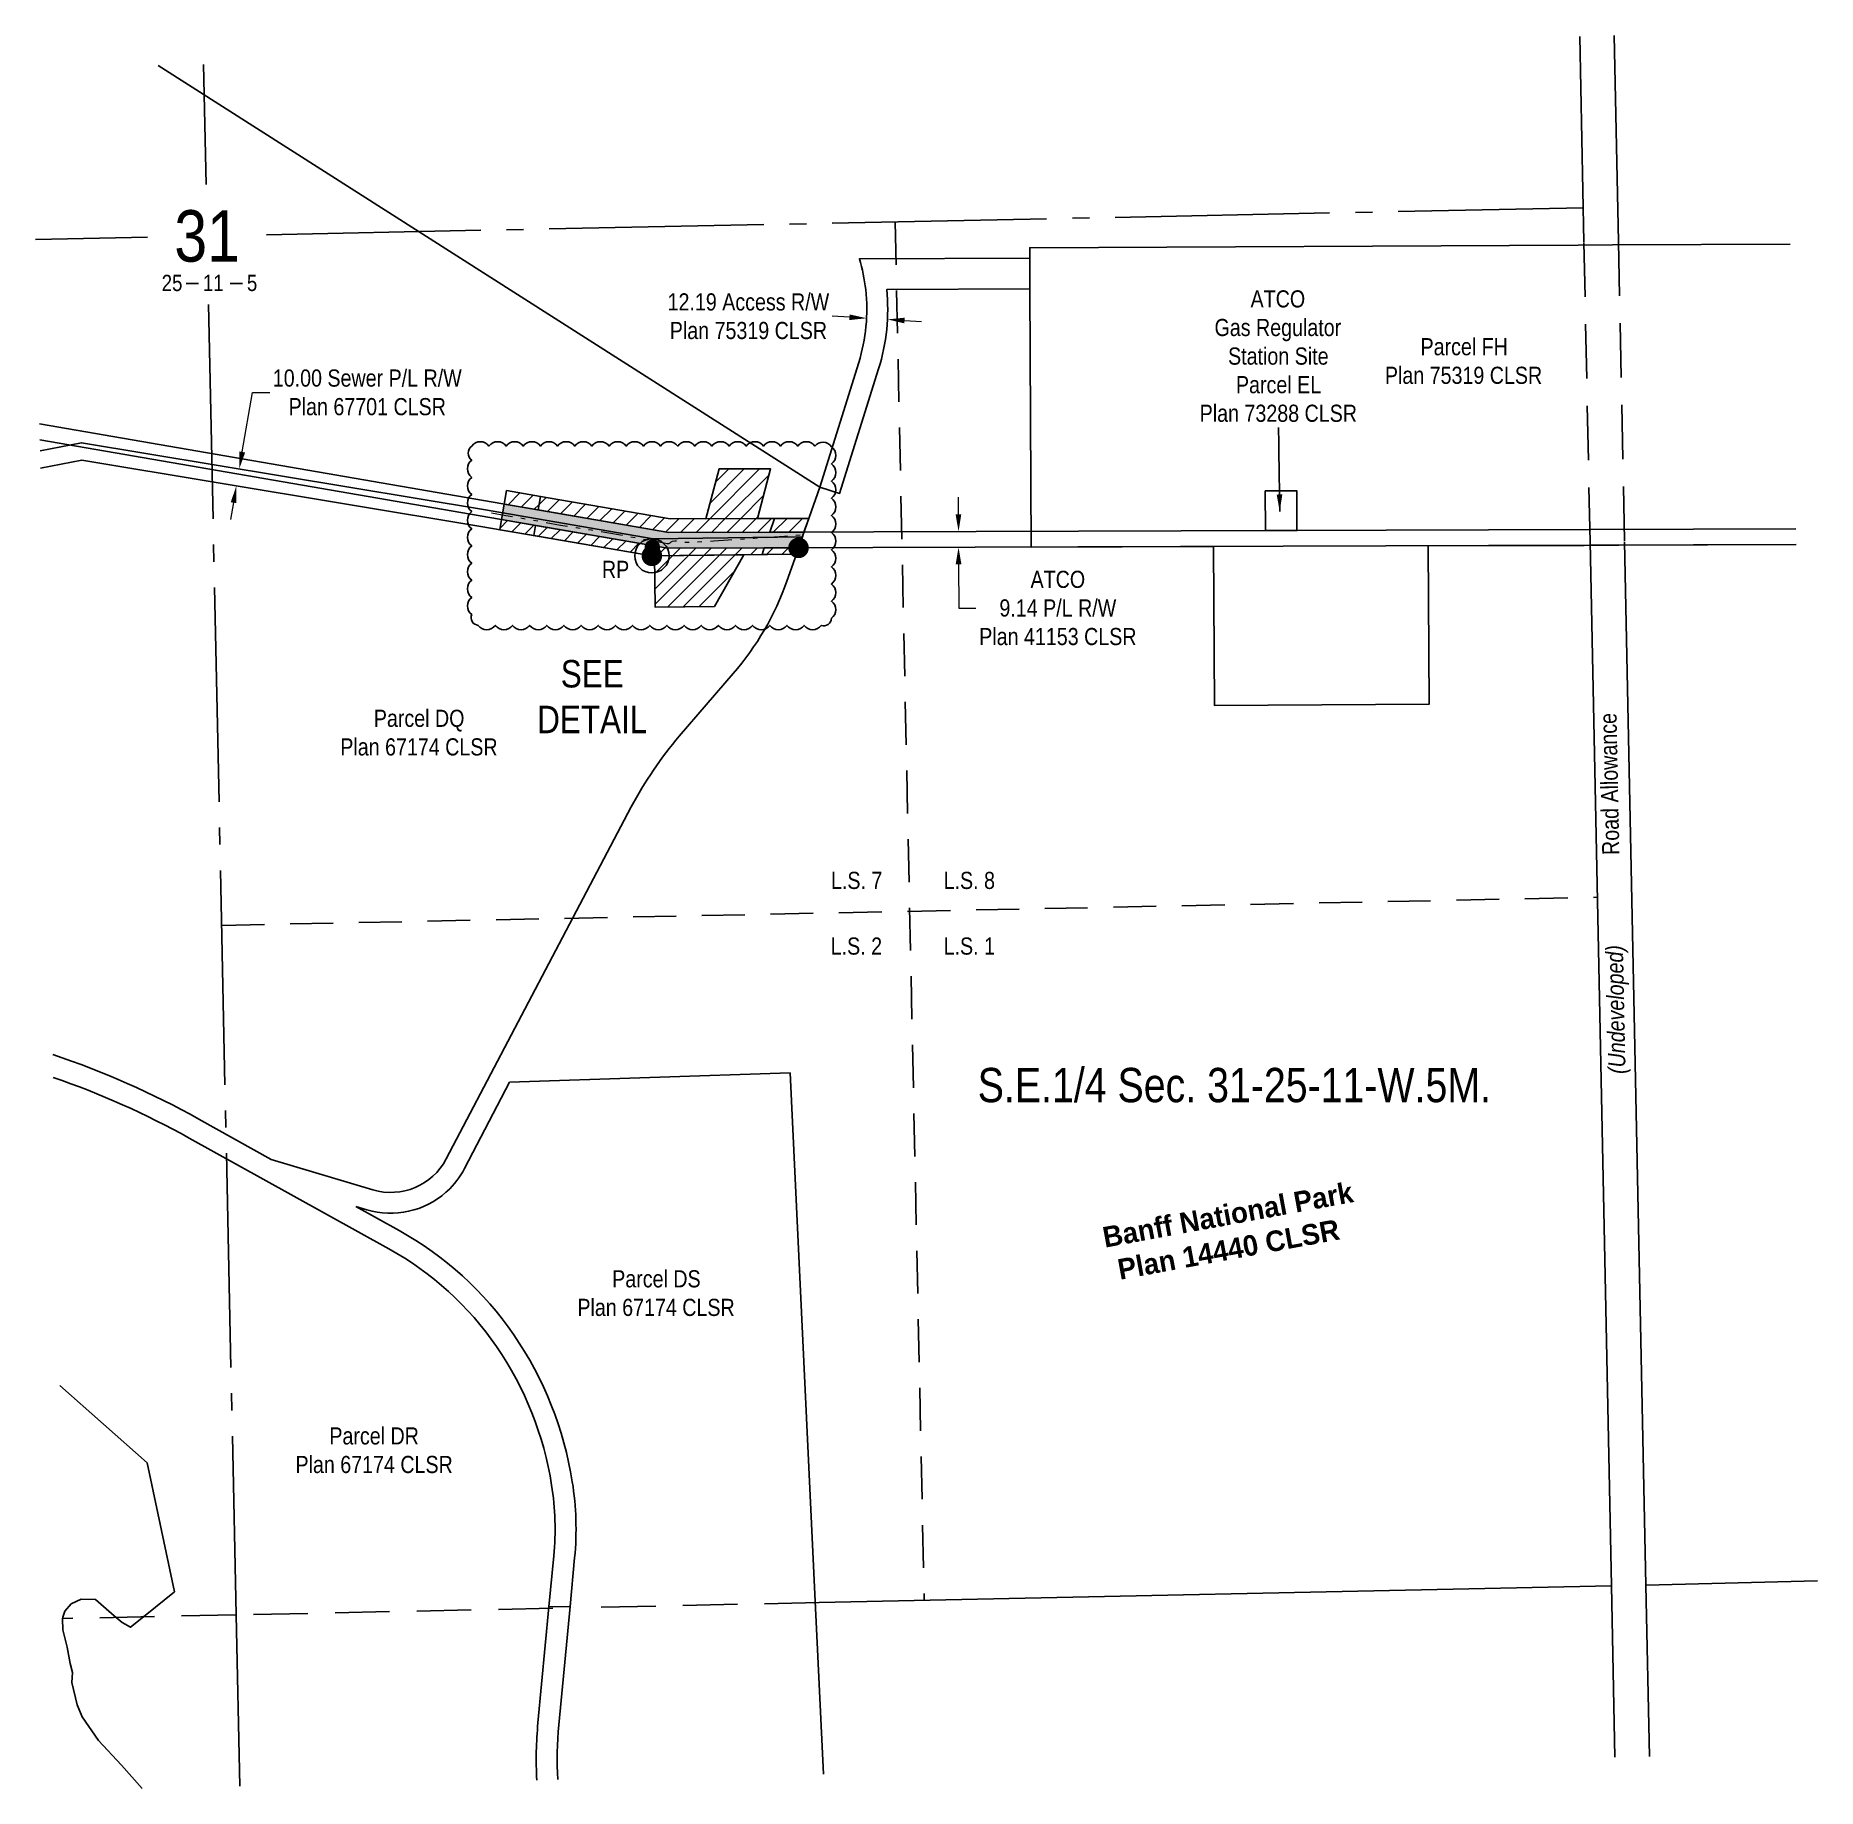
# Model space of a CAD drawing. Extents: x 602200 to 604568, y 5669458 to 5671879.
# Drawn here: x 602932 to 603971, y 5669730 to 5670752 of the extents above; entities that cross this region are included whole.
import ezdxf
from ezdxf.enums import TextEntityAlignment as Align

# ---------------------------------------------------------------- set-up
doc = ezdxf.new("R2010")
doc.units = 0
doc.header["$LTSCALE"] = 5
doc.header["$PDSIZE"] = 0.5
for name, pattern in [('CENTERLINEX33', [6.5, 2.5, -1, 0.5, -1, 0.5, -1]), ('foc-LSD', [8, 5, -3]), ('foc-QUARTERLINE', [33, 25, -3, 2, -3]), ('HIDDEN', [9.525, 6.35, -3.175])]:
    doc.linetypes.add(name, pattern=pattern)
doc.layers.get('Defpoints').update_dxf_attribs({"color": 9})
for name, color, linetype in [('10', 1, 'Continuous'), ('35', 37, 'Continuous'), ('9', 3, 'Continuous'), ('C-RW', 13, 'Continuous'), ('C-SYMBOL', 7, 'Continuous'), ('DETAIL-T', 7, 'Continuous'), ('F-RW', 190, 'Continuous'), ('L-MON', 1, 'Continuous'), ('L-QSEC', 8, 'foc-QUARTERLINE'), ('L-ROAD-T', 7, 'Continuous'), ('L-SECLBL', 7, 'Continuous'), ('L-SECTION-LSD', 7, 'foc-LSD'), ('L-TITLEDB', 4, 'Continuous'), ('L-TITLEDB-T', 4, 'Continuous'), ('P-TEMP WITHIN RW-H', 254, 'Continuous'), ('P-TEMP WITHIN-BLACK', 5, 'Continuous'), ('P-TEMP-ATCO PIPELINES', 104, 'Continuous'), ('P-TEMP-ATCO PIPELINES-H', 71, 'Continuous'), ('PROPOSED-SCOPE', 240, 'Continuous')]:
    doc.layers.add(name, color=color, linetype=linetype)
for name, color, linetype, lineweight in [('C-RW-T', 13, 'Continuous', 9), ('EXISTING PIPE (EXIST OR HP)', 240, 'CENTERLINEX33', 20), ('F-RW-T', 190, 'Continuous', 9), ('T-TEXT', 48, 'Continuous', 18)]:
    doc.layers.add(name, color=color, linetype=linetype, lineweight=lineweight)
doc.layers.add('C-TOPO-MAJR-TEXT', color=7, linetype='Continuous', true_color=0x644b1b)
doc.layers.add('DISCLAIMER', color=7, linetype='Continuous', plot=False)
doc.styles.add('100L', font='ARIALN.TTF', dxfattribs={"height": 11})
doc.styles.add('175L', font='ARIALN.TTF', dxfattribs={"height": 20})
doc.styles.add('80', font='ARIALN.TTF', dxfattribs={"height": 10})
doc.styles.add('80CG', font='ARIALN.TTF', dxfattribs={"height": 10})
doc.styles.add('80L', font='ARIALN.TTF', dxfattribs={"height": 10})
doc.styles.add('80LS', font='ARIALNI.TTF', dxfattribs={"height": 10})
doc.styles.add('SIMPLEX', font='ARIALN.TTF')
doc.dimstyles.new('Compass 5 000', dxfattribs={"dimscale": 5, "dimtxt": 9, "dimasz": 2, "dimexe": 0.2, "dimexo": 0.0625, "dimgap": 0.5, "dimtad": 0, "dimtih": 1, "dimtoh": 1, "dimzin": 0, "dimdsep": 46, "dimtxsty": '80CG', "dimcen": 0.1, "dimse1": 1, "dimse2": 1, "dimclrd": 256, "dimclrt": 256, "dimaunit": 1, "dimadec": 4, "dimazin": 0, "dimtfac": 0.06, "dimtofl": 0, "dimtmove": 0, "dimatfit": 1, "dimfxl": 0.2, "dimtolj": 1, "dimtzin": 0, "dimlwd": -1, "dimarcsym": 0})

msp = doc.modelspace()

# ---------------------------------------------------------------- texts
at = {"layer": 'C-RW-T', "insert": (603610.106, 5670603.56), "char_height": 10, "attachment_point": 1, "style": '80L'}
msp.add_mtext_dynamic_manual_height_columns('\\pi30.156;ATCO\\P\\pi9.1257;Gas Regulator\\P\\pi17.032;Station Site\\P\\pi21.643;Parcel EL\\P\\pi0.48997;Plan 73288 CLSR', width=91.64161, gutter_width=50, heights=[0], dxfattribs=at)
at = {"layer": 'C-SYMBOL', "color": 3, "style": '175L'}
msp.add_text('S.E.1/4 Sec. 31-25-11-W.5M.', height=20, dxfattribs=at).set_placement((603630.799, 5670124.171), align=Align.BOTTOM_CENTER)
at = {"layer": 'DETAIL-T', "color": 3, "insert": (603256.438, 5670366.662), "char_height": 15.9923, "width": 63.60567, "attachment_point": 5, "style": '80CG'}
msp.add_mtext('SEE\\PDETAIL', dxfattribs=at)
at = {"layer": 'L-ROAD-T', "style": '80L'}
msp.add_text('Road Allowance', height=10, rotation=91.170278, dxfattribs=at).set_placement((603849.432, 5670315.702), align=Align.MIDDLE_CENTER)
at = {"layer": 'L-TITLEDB-T', "char_height": 10, "attachment_point": 1, "style": '80L'}
for s, insert in [('\\pi21.278;Parcel FH\\P\\pi0.48997;Plan 75319 CLSR', (603718.067, 5670575.687)), ('\\pi20.04;Parcel DQ\\P\\pi0.48997;Plan 67174 CLSR', (603109.09, 5670359.017)), ('\\pi20.776;Parcel DS\\P\\pi0.48997;Plan 67174 CLSR', (603247.312, 5670032.209)), ('\\pi20.244;Parcel DR\\P\\pi0.48997;Plan 67174 CLSR', (603082.959, 5669940.617))]:
    msp.add_mtext_dynamic_manual_height_columns(s, width=91.64161, gutter_width=50, heights=[0], dxfattribs=dict(at, insert=insert))
at = {"layer": 'L-TITLEDB-T', "insert": (603461.613, 5670040.309), "char_height": 11.9942, "attachment_point": 1, "rotation": 10.407242, "style": '80L'}
msp.add_mtext_dynamic_manual_height_columns('\\pi93.088;{\\fCordia New|b1|i0|c0|p34;Banff National Park\\P\\pi98.307;Plan 14440 CLSR}', width=331.42291, gutter_width=45, heights=[0], dxfattribs=at)
at = {"layer": 'T-TEXT', "style": '80LS'}
msp.add_text('(Undeveloped)', height=10, rotation=91.170278, dxfattribs=at).set_placement((603853.114, 5670184.196), align=Align.MIDDLE_CENTER)

# ---------------------------------------------------------------- blocks, each defined once
blk = doc.blocks.new('*D28')
at = {"layer": 'Defpoints', "color": 0, "transparency": 16777216}
for p in [(603416.3, 5670586.3), (603416.4, 5670587.3), (603428.5, 5670585.5)]:
    blk.add_point(p, dxfattribs=at)
at = {"layer": 'F-RW-T', "transparency": 16777216}
for p, q in [((603406.4, 5670587.9), (603396.4, 5670588.4)), ((603438.5, 5670586), (603448.5, 5670585.4))]:
    blk.add_line(p, q, dxfattribs=at)
for points in [[(603406.5, 5670589.5), (603406.3, 5670586.2), (603416.4, 5670587.3)], [(603438.6, 5670587.6), (603438.4, 5670584.3), (603428.6, 5670586.6)]]:
    blk.add_solid(points, dxfattribs=at)
at = {"layer": 'F-RW-T', "transparency": 16777216, "insert": (603347.5, 5670588.4), "char_height": 10, "attachment_point": 5, "style": '80CG'}
blk.add_mtext('\\A1;12.19 Access R/W\\PPlan 75319 CLSR', dxfattribs=at)
blk = doc.blocks.new('*D29')
at = {"layer": 'C-RW-T', "transparency": 16777216}
for p, q in [((603469.9, 5670472.9), (603469.9, 5670482.9)), ((603470, 5670443.7), (603470.1, 5670418.3)), ((603470.1, 5670418.3), (603480.1, 5670418.3))]:
    blk.add_line(p, q, dxfattribs=at)
for points in [[(603471.6, 5670472.9), (603468.3, 5670472.9), (603470, 5670462.9)], [(603471.7, 5670443.7), (603468.3, 5670443.7), (603470, 5670453.7)]]:
    blk.add_solid(points, dxfattribs=at)
at = {"layer": 'Defpoints', "color": 0, "transparency": 16777216}
for p in [(603446.2, 5670462.8), (603446.3, 5670453.7), (603470, 5670453.7)]:
    blk.add_point(p, dxfattribs=at)
at = {"layer": 'C-RW-T', "transparency": 16777216, "insert": (603527.9, 5670418.3), "char_height": 10, "attachment_point": 5, "style": '80CG'}
blk.add_mtext('\\A1;ATCO\\P9.14 P/L R/W\\PPlan 41153 CLSR', dxfattribs=at)
blk = doc.blocks.new('L-SECLBL')
at = {"layer": '9', "color": 7}
for p, q in [((-5.1, -27.8), (-12.3, -27.8)), ((20.7, -27.8), (13.5, -27.8))]:
    blk.add_line(p, q, dxfattribs=at)
at = {"layer": '10', "color": 2, "style": 'SIMPLEX'}
blk.add_attdef('SEC', text='', height=30, dxfattribs=at).set_placement((0, 0), align=Align.MIDDLE)
at = {"layer": '10', "color": 5, "style": '80L'}
blk.add_attdef('TWP', text='', height=9.5, dxfattribs=at).set_placement((-14.4, -27.4), align=Align.MIDDLE_RIGHT)
blk.add_attdef('RGE', text='', height=9.5, dxfattribs=at).set_placement((3.6, -27.4), align=Align.MIDDLE_CENTER)
blk.add_attdef('MER', text='', height=9.5, dxfattribs=at).set_placement((23.2, -27.4), align=Align.MIDDLE_LEFT)
blk = doc.blocks.new('*D30')
at = {"layer": 'Defpoints', "color": 0, "transparency": 16777216}
for p in [(603049, 5670489.6), (603230.1, 5670468.7), (603228.4, 5670458.8)]:
    blk.add_point(p, dxfattribs=at)
at = {"layer": 'F-RW-T', "transparency": 16777216}
for p, q in [((603052.4, 5670509.3), (603058.4, 5670544)), ((603058.4, 5670544), (603068.4, 5670544)), ((603047.3, 5670479.8), (603045.6, 5670469.9))]:
    blk.add_line(p, q, dxfattribs=at)
for points in [[(603050.8, 5670509.6), (603054.1, 5670509), (603050.7, 5670499.5)], [(603045.7, 5670480), (603049, 5670479.5), (603049, 5670489.6)]]:
    blk.add_solid(points, dxfattribs=at)
at = {"layer": 'F-RW-T', "transparency": 16777216, "insert": (603125.3, 5670544), "char_height": 10, "attachment_point": 5, "style": '80CG'}
blk.add_mtext('\\A1;10.00 Sewer P/L R/W\\PPlan 67701 CLSR', dxfattribs=at)
blk = doc.blocks.new('fdia')
at = {"color": 255, "const_width": 1}
blk.add_lwpolyline([(-0.5, 0, 1), (0.5, 0, 1)], format="xyb", close=True, dxfattribs=at)
blk = doc.blocks.new('Fdiaa')
blk.add_blockref('fdia', (0, 0))
blk = doc.blocks.new('fdib')
at = {"color": 1, "const_width": 1.6}
blk.add_lwpolyline([(-0.4, 0, 1), (0.4, 0, 1)], format="xyb", close=True, dxfattribs=at)
at = {"color": 1}
blk.add_circle((0, 0), 0.8, dxfattribs=at)
blk = doc.blocks.new('Fdibb')
blk.add_blockref('fdib', (0, 0))
blk = doc.blocks.new('fdicc')
for name in ['Fdibb', 'Fdiaa']:
    blk.add_blockref(name, (0, 0))
blk = doc.blocks.new('FDI')
blk.add_blockref('fdicc', (0, 0))
blk = doc.blocks.new('*X31')
at = {"color": 0}
for p, q in [((102.1, -2061.6), (108.8, -2061.6)), ((102.2, -2061.7), (108.8, -2061.7)), ((102.3, -2061.4), (108.6, -2061.4)), ((102.3, -2061.9), (108.6, -2061.9)), ((102.5, -2061.2), (108.5, -2061.2)), ((102.5, -2062), (108.4, -2062)), ((102.6, -2062.2), (108.3, -2062.2)), ((102.7, -2061.1), (108.2, -2061.1)), ((102.8, -2062.3), (108.1, -2062.3)), ((102.9, -2060.9), (108, -2060.9)), ((103, -2062.5), (108, -2062.5)), ((103.1, -2062.7), (107.8, -2062.7)), ((103.2, -2060.8), (107.7, -2060.8)), ((103.3, -2062.8), (107.7, -2062.8)), ((103.4, -2063), (107.5, -2063)), ((103.5, -2060.6), (107.4, -2060.6)), ((103.6, -2063.1), (107.3, -2063.1)), ((103.7, -2063.3), (107.2, -2063.3)), ((103.9, -2060.5), (107, -2060.5)), ((103.9, -2063.4), (107, -2063.4)), ((104.1, -2063.6), (106.9, -2063.6)), ((104.2, -2063.7), (106.7, -2063.7)), ((104.4, -2063.9), (106.6, -2063.9)), ((104.5, -2060.3), (106.5, -2060.3)), ((104.5, -2064.1), (106.4, -2064.1)), ((104.7, -2064.2), (106.3, -2064.2)), ((104.8, -2064.4), (106.1, -2064.4)), ((102.1, -2068.4), (108.8, -2068.4)), ((102.2, -2068.3), (108.7, -2068.3)), ((102.3, -2068.1), (108.6, -2068.1)), ((102.3, -2068.6), (108.7, -2068.6)), ((102.5, -2068), (108.4, -2068)), ((102.5, -2068.7), (108.5, -2068.7)), ((102.7, -2067.8), (108.3, -2067.8)), ((102.7, -2068.9), (108.3, -2068.9)), ((102.8, -2067.7), (108.1, -2067.7)), ((102.9, -2069.1), (108, -2069.1)), ((103, -2067.5), (108, -2067.5)), ((103.1, -2067.3), (107.8, -2067.3)), ((103.2, -2069.2), (107.8, -2069.2)), ((103.3, -2067.2), (107.6, -2067.2)), ((103.4, -2067), (107.5, -2067)), ((103.5, -2069.4), (107.4, -2069.4)), ((103.6, -2066.9), (107.3, -2066.9)), ((103.8, -2066.7), (107.2, -2066.7)), ((103.9, -2066.6), (107, -2066.6)), ((103.9, -2069.5), (107.1, -2069.5)), ((104.1, -2066.4), (106.9, -2066.4)), ((104.2, -2066.2), (106.7, -2066.2)), ((104.4, -2066.1), (106.6, -2066.1)), ((104.4, -2069.7), (106.5, -2069.7)), ((104.5, -2065.9), (106.4, -2065.9)), ((104.7, -2065.8), (106.2, -2065.8)), ((104.8, -2065.6), (106.1, -2065.6)), ((105, -2064.5), (105.9, -2064.5)), ((105, -2065.5), (105.9, -2065.5)), ((105.1, -2064.7), (105.8, -2064.7)), ((105.2, -2065.3), (105.8, -2065.3)), ((105.3, -2064.8), (105.6, -2064.8)), ((105.3, -2065.2), (105.6, -2065.2))]:
    blk.add_line(p, q, dxfattribs=at)
blk = doc.blocks.new('PILE')
h = blk.add_hatch(color=255)
h.dxf.hatch_style = 1
edge = h.paths.add_edge_path()
edge.add_arc((0, 0), 0.868, 0, 360)
at = {"color": 224}
for p, q in [((0.54, -0.54), (-0.54, 0.54)), ((-0.54, -0.54), (0.54, 0.54))]:
    blk.add_line(p, q, dxfattribs=at)
blk.add_circle((0, 0), 0.768, dxfattribs=at)
at = {"color": 224, "xscale": 0.16, "yscale": 0.16, "zscale": 0.16}
blk.add_blockref('*X31', (-16.87, 330.4), dxfattribs=at)
blk = doc.blocks.new('*U46')
at = {"layer": '35', "color": 3}
blk.add_circle((0, 0), 10, dxfattribs=at)
at = {"layer": '35', "color": 3, "style": '80'}
blk.add_attdef('RP_001', (-29.1, -12.9), '', height=10, dxfattribs=at)

# ---------------------------------------------------------------- dimensions: what is measured, and where the dimension line sits
at = {"layer": 'C-RW-T'}
dim = msp.add_linear_dim(base=(603469.983, 5670453.731), p1=(603446.238, 5670462.802), p2=(603446.264, 5670453.664), angle=270.16088, text='ATCO\\P9.14 P/L R/W\\PPlan 41153 CLSR', dimstyle='Compass 5 000', dxfattribs=at)
dim.commit()
dim.dimension.update_dxf_attribs({"geometry": '*D29', "text_midpoint": (603527.913, 5670418.345), "dimtype": 161})
at = {"layer": 'F-RW-T'}
dim = msp.add_aligned_dim(p1=(603428.5, 5670585.543), p2=(603416.336, 5670586.26), distance=-1.009, text='12.19 Access R/W\\PPlan 75319 CLSR', dimstyle='Compass 5 000', dxfattribs=at)
dim.commit()
dim.dimension.update_dxf_attribs({"geometry": '*D28', "text_midpoint": (603347.477, 5670588.444)})
dim = msp.add_linear_dim(base=(603049.035, 5670489.622), p1=(603230.09, 5670468.671), p2=(603228.398, 5670458.819), angle=260.255213, text='10.00 Sewer P/L R/W\\PPlan 67701 CLSR', dimstyle='Compass 5 000', dxfattribs=at)
dim.commit()
dim.dimension.update_dxf_attribs({"geometry": '*D30', "text_midpoint": (603125.281, 5670543.983), "dimtype": 161})

# ---------------------------------------------------------------- hatches: boundary and pattern name
at = {"layer": 'P-TEMP WITHIN RW-H'}
h = msp.add_hatch(color=256, dxfattribs=at)
h.dxf.hatch_style = 1
h.paths.add_polyline_path([(603205.18, 5670478.888), (603203.627, 5670469.886), (603223.341, 5670466.485), (603300.392, 5670453.196), (603376.704, 5670453.403), (603378.949, 5670459.844), (603379.906, 5670462.582), (603359.906, 5670462.519), (603301.16, 5670462.334), (603224.891, 5670475.488)])
at = {"layer": 'P-TEMP-ATCO PIPELINES-H'}
h = msp.add_hatch(dxfattribs=at)
h.set_pattern_fill('ANSI31', color=256, scale=2)
h.paths.add_polyline_path([(603322.706, 5670470.402), (603352.706, 5670470.497), (603360.379, 5670499.499), (603330.379, 5670499.404)])
h = msp.add_hatch(dxfattribs=at)
h.set_pattern_fill('ANSI31', color=256, scale=2)
h.paths.add_polyline_path([(603224.891, 5670475.488), (603205.18, 5670478.888), (603206.539, 5670486.772), (603226.248, 5670483.373)])
h = msp.add_hatch(dxfattribs=at)
h.set_pattern_fill('ANSI31', color=256, scale=2)
h.paths.add_polyline_path([(603224.891, 5670475.488), (603301.16, 5670462.334), (603359.906, 5670462.519), (603362.706, 5670470.528), (603352.706, 5670470.497), (603301.832, 5670470.336), (603226.248, 5670483.373)])
h = msp.add_hatch(dxfattribs=at)
h.set_pattern_fill('ANSI31', color=256, scale=2)
h.paths.add_polyline_path([(603203.627, 5670469.886), (603223.341, 5670466.485), (603222.319, 5670460.543), (603202.605, 5670463.917)])
h = msp.add_hatch(dxfattribs=at)
h.set_pattern_fill('ANSI31', color=256, scale=2)
h.paths.add_polyline_path([(603362.706, 5670470.528), (603359.906, 5670462.519), (603379.906, 5670462.582), (603382.706, 5670470.591)])
h = msp.add_hatch(dxfattribs=at)
h.set_pattern_fill('ANSI31', color=256, scale=2)
h.paths.add_polyline_path([(603355.441, 5670449.554), (603356.716, 5670453.388), (603300.392, 5670453.196), (603223.341, 5670466.485), (603222.319, 5670460.543), (603291.217, 5670448.75)])
h = msp.add_hatch(dxfattribs=at)
h.set_pattern_fill('ANSI31', color=256, scale=2)
h.paths.add_polyline_path([(603344.813, 5670449.421), (603292.817, 5670448.77), (603293.192, 5670418.772), (603327.69, 5670419.204)])
h = msp.add_hatch(dxfattribs=at)
h.set_pattern_fill('ANSI31', color=256, scale=2)
h.paths.add_polyline_path([(603356.716, 5670453.388), (603355.441, 5670449.554), (603375.439, 5670449.804), (603376.716, 5670453.456)])

# ---------------------------------------------------------------- linework, layer by layer
for p, q in [((603832.147, 5670751.652), (603834.593, 5670631.923)), ((603854.713, 5670632.016), (603852.26, 5670752.063)), ((603838.17, 5670456.846), (603850.605, 5669848.113)), ((603870.716, 5669848.608), (603858.29, 5670456.907)), ((603850.605, 5669848.113), (603388.663, 5669838.408)), ((603970.687, 5669851.071), (603870.716, 5669848.608))]:
    msp.add_line(p, q)
at = {"linetype": 'HIDDEN', "flags": 128}
for points in [[(603838.17, 5670456.846), (603834.593, 5670631.923)], [(603854.713, 5670632.016), (603858.29, 5670456.907)], [(603233.464, 5669835.147), (603048.831, 5669831.269)], [(603388.663, 5669838.408), (603245.74, 5669835.405)], [(603048.831, 5669831.269), (602947.613, 5669829.142)]]:
    msp.add_lwpolyline(points, dxfattribs=at)
at = {"flags": 128}
for points in [[(603850.605, 5669848.113), (603852.646, 5669748.205)], [(603870.716, 5669848.608), (603872.758, 5669748.629)]]:
    msp.add_lwpolyline(points, dxfattribs=at)
at = {"layer": 'C-RW'}
msp.add_lwpolyline([(603958.344, 5670455.272), (603300.392, 5670453.196), (602934.417, 5670516.318)], dxfattribs=at)
msp.add_lwpolyline([(603648.811, 5670486.602), (603658.957, 5670486.641), (603667.173, 5670486.673), (603667.242, 5670463.483), (603648.859, 5670463.431)], close=True, dxfattribs=at)
at = {"layer": 'C-TOPO-MAJR-TEXT'}
msp.add_lwpolyline([(603958.157, 5670464.407), (603301.16, 5670462.334), (602934.221, 5670525.622)], dxfattribs=at)
at = {"layer": 'DISCLAIMER', "color": 6}
for p, q in [((603382.706, 5670470.591), (603301.832, 5670470.336)), ((603352.706, 5670470.497), (603322.706, 5670470.402)), ((603292.817, 5670448.77), (603344.813, 5670449.421))]:
    msp.add_line(p, q, dxfattribs=at)
at = {"layer": 'EXISTING PIPE (EXIST OR HP)', "flags": 128}
msp.add_lwpolyline([(603197.627, 5670473.748), (603206.05, 5670472.28), (603213.32, 5670471.087), (603220.663, 5670469.839), (603228.843, 5670468.267), (603238.015, 5670466.717), (603247.153, 5670465.265), (603256.046, 5670463.866), (603265.036, 5670462.334), (603274.021, 5670460.72), (603282.724, 5670459.221), (603291.082, 5670457.685), (603295.514, 5670456.883), (603298.425, 5670456.345), (603300.157, 5670456.014), (603301.101, 5670455.992), (603301.832, 5670456.273), (603302.438, 5670456.952), (603303.339, 5670457.376), (603304.558, 5670457.463), (603305.908, 5670457.551), (603307.421, 5670457.663), (603308.517, 5670457.659), (603309.382, 5670457.262), (603310.25, 5670456.669), (603311.627, 5670456.673), (603315.922, 5670456.862), (603320.285, 5670457.043), (603327.402, 5670457.456), (603335.634, 5670458.056), (603350.851, 5670459.123), (603359.344, 5670459.625), (603368.505, 5670460.31), (603380.651, 5670461.277)], dxfattribs=at)
at = {"layer": 'F-RW'}
for points in [[(603511.586, 5670604.389), (603428.111, 5670604.017, -0.10135559), (603423.426, 5670557.806), (603400.686, 5670485.121), (603389.057, 5670488.76), (603411.796, 5670561.444, 0.1042314), (603415.863, 5670603.962, 0.04442818), (603412.2, 5670621.959), (603511.498, 5670622.402)], [(602934.762, 5670499.872), (602958.827, 5670504.507), (603191.454, 5670465.826), (603291.217, 5670448.75), (603375.439, 5670449.804), (603378.949, 5670459.844), (603292.004, 5670458.756), (603193.141, 5670475.678, 0.00118682), (603193.094, 5670475.686), (602958.696, 5670514.661), (602934.549, 5670510.01)]]:
    msp.add_lwpolyline(points, format="xyb", dxfattribs=at)
at = {"layer": 'L-QSEC', "flags": 128}
for points in [[(603029.839, 5670735.262), (603031.309, 5670665.279)], [(603066.471, 5670635.99), (603834.19, 5670651.673)], [(602931.96, 5670633.242), (602997.204, 5670634.575)], [(603032.78, 5670595.294), (603048.831, 5669831.269)], [(603048.831, 5669831.269), (603050.932, 5669731.291)]]:
    msp.add_lwpolyline(points, dxfattribs=at)
at = {"layer": 'L-SECTION-LSD', "flags": 128}
for points in [[(603433.065, 5670643.478), (603449.951, 5669839.695)], [(603040.385, 5670233.276), (603842.402, 5670249.66)]]:
    msp.add_lwpolyline(points, dxfattribs=at)
at = {"layer": 'L-TITLEDB'}
for p, q in [((603376.709, 5670453.436), (603389.057, 5670488.76)), ((603375.439, 5670449.804), (603369.933, 5670434.054)), ((603171.358, 5670097.121), (603279.195, 5670302.342)), ((603371.787, 5670147.285), (603208.26, 5670141.839)), ((603386.439, 5669839.186), (603371.787, 5670147.285)), ((603208.26, 5670141.839), (603181.938, 5670091.483)), ((603021.558, 5670109.262), (603064.701, 5670085.322)), ((603064.701, 5670085.322), (603137.921, 5670044.69)), ((603118.727, 5670069.288), (603143.839, 5670055.352)), ((603125.051, 5670067.411), (603118.727, 5670069.288)), ((603137.921, 5670044.69), (603137.941, 5670044.679)), ((602996.984, 5669919.825), (602945.999, 5669965.005)), ((603012.98, 5669844.666), (602996.984, 5669919.825)), ((603234.067, 5669865.65), (603231.239, 5669835.925)), ((603246.208, 5669864.496), (603243.515, 5669836.183)), ((603231.239, 5669835.925), (603224.802, 5669768.273)), ((603243.515, 5669836.183), (603231.239, 5669835.925)), ((603236.944, 5669767.119), (603243.515, 5669836.183)), ((603391.228, 5669738.47), (603386.439, 5669839.186))]:
    msp.add_line(p, q, dxfattribs=at)
for points in [[(603389.057, 5670488.76), (603003.392, 5670734.722)], [(603954.764, 5670630.499), (603851.257, 5670629.995), (603831.143, 5670629.898), (603511.469, 5670628.343), (603511.499, 5670622.367), (603511.586, 5670604.359), (603512.32, 5670453.836), (603618.686, 5670454.176), (603619.138, 5670361.561), (603744.32, 5670362.172), (603743.87, 5670454.579), (603834.753, 5670454.869), (603854.867, 5670454.934), (603958.344, 5670455.264)], [(603027.116, 5670120.324), (603069.228, 5670096.837), (603128.521, 5670079.102)]]:
    msp.add_lwpolyline(points, dxfattribs=at)
msp.add_lwpolyline([(603307.226, 5670343.602), (603338.565, 5670380.087, 0.0953388), (603369.933, 5670434.054, 0.0953388)], format="xyb", dxfattribs=at)
msp.add_polyline3d([(602994.139, 5669730.092, 0), (602982.06, 5669743.598, 0), (602968.595, 5669758.003, 0), (602958.992, 5669771.839, 0), (602956.264, 5669778.807, 0), (602952.999, 5669791.91, 0), (602953.404, 5669797.564, 0), (602952.091, 5669802.815, 0), (602950.372, 5669812.51, 0), (602947.739, 5669822.555, 0), (602947.538, 5669828.917, 0), (602947.89, 5669829.973, 0), (602949.055, 5669833.461, 0), (602952.693, 5669837.602, 0), (602958.557, 5669840.328, 0), (602966.946, 5669840.226, 0), (602977.829, 5669830.601, 0), (602982.334, 5669826.875, 0), (602987.193, 5669824.084, 0), (602995.832, 5669830.98, 0), (603012.98, 5669844.666, 0)], dxfattribs=at)
for centre, radius, start, end in [((603480.211, 5670195.929), 227.445, 139.513362, 152.104246), ((602777.492, 5669671.518), 513.555, 60.917388, 71.323625), ((602779.4, 5669672.905), 499.047, 60.971718, 70.957287), ((603138.997, 5670114.126), 36.556, 253.347149, 332.28009), ((603138.889, 5670113.984), 48.575, 312.746826, 332.405073), ((603138.854, 5670114.094), 48.68, 253.528576, 311.569355), ((603139.517, 5670113.292), 47.64, 311.612355, 312.756811), ((603048.191, 5669882.987), 197.125, 34.473312, 60.97351), ((603048.188, 5669882.99), 184.93, 34.472063, 60.965451), ((603038.425, 5669876.285), 208.97, 8.966509, 34.472553), ((603038.425, 5669876.284), 196.774, 8.967126, 34.473053), ((603069.976, 5669881.265), 177.028, 354.564489, 8.965812), ((603069.975, 5669881.265), 164.833, 354.564352, 8.966272), ((603445.995, 5669747.23), 222.191, 174.565581, 183.16961), ((603445.995, 5669747.226), 209.995, 174.564137, 183.282404)]:
    msp.add_arc(centre, radius, start, end, dxfattribs=at)
at = {"layer": 'P-TEMP WITHIN-BLACK', "flags": 128}
msp.add_lwpolyline([(603205.18, 5670478.888), (603203.627, 5670469.886), (603223.341, 5670466.485), (603300.392, 5670453.196), (603376.704, 5670453.403), (603378.949, 5670459.844), (603379.906, 5670462.582), (603359.906, 5670462.519), (603301.16, 5670462.334), (603224.891, 5670475.488)], close=True, dxfattribs=at)
at = {"layer": 'P-TEMP-ATCO PIPELINES', "flags": 128}
for points in [[(603322.706, 5670470.402), (603352.706, 5670470.497), (603360.379, 5670499.499), (603330.379, 5670499.404), (603322.706, 5670470.402)], [(603224.891, 5670475.488), (603205.18, 5670478.888), (603206.539, 5670486.772), (603226.248, 5670483.373)], [(603224.891, 5670475.488), (603301.16, 5670462.334), (603359.906, 5670462.519), (603362.706, 5670470.528), (603352.706, 5670470.497), (603301.832, 5670470.336), (603226.248, 5670483.373), (603224.891, 5670475.488)], [(603203.627, 5670469.886), (603223.341, 5670466.485), (603222.319, 5670460.543), (603202.605, 5670463.917)], [(603362.706, 5670470.528), (603359.906, 5670462.519), (603379.906, 5670462.582), (603382.706, 5670470.591)], [(603355.441, 5670449.554), (603356.716, 5670453.388), (603300.392, 5670453.196), (603223.341, 5670466.485), (603222.319, 5670460.543), (603291.217, 5670448.75)], [(603344.813, 5670449.421), (603292.817, 5670448.77), (603293.192, 5670418.772), (603327.69, 5670419.204)], [(603356.716, 5670453.388), (603355.441, 5670449.554), (603375.439, 5670449.804), (603376.716, 5670453.456)]]:
    msp.add_lwpolyline(points, close=True, dxfattribs=at)
at = {"layer": 'PROPOSED-SCOPE', "flags": 128}
msp.add_lwpolyline([(603186.257, 5670512.696, -0.52056705), (603196.257, 5670512.696, -0.52056705), (603206.257, 5670512.696, -0.52056705), (603216.257, 5670512.696, -0.52056705), (603226.257, 5670512.696, -0.52056705), (603236.257, 5670512.696, -0.52056705), (603246.257, 5670512.696, -0.52056705), (603256.257, 5670512.696, -0.52056705), (603266.257, 5670512.696, -0.52056705), (603276.257, 5670512.696, -0.52056705), (603286.257, 5670512.696, -0.52056705), (603296.257, 5670512.696, -0.52056705), (603306.257, 5670512.696, -0.52056705), (603316.257, 5670512.696, -0.52056705), (603326.257, 5670512.696, -0.52056705), (603336.257, 5670512.696, -0.52056705), (603346.257, 5670512.696, -0.52056705), (603356.257, 5670512.696, -0.52056705), (603366.257, 5670512.696, -0.52056705), (603376.257, 5670512.696, -0.52056705), (603386.257, 5670512.696, -0.52056705), (603395.875, 5670512.314, -0.52056705), (603395.875, 5670502.314, -0.52056705), (603395.875, 5670492.314, -0.52056705), (603395.875, 5670482.314, -0.52056705), (603395.875, 5670472.314, -0.52056705), (603395.875, 5670462.314, -0.52056705), (603395.875, 5670452.314, -0.52056705), (603395.875, 5670442.314, -0.52056705), (603395.875, 5670432.314, -0.52056705), (603395.875, 5670422.314, -0.52056705), (603395.875, 5670412.314, -0.52056705), (603389.968, 5670408.22, -0.52056705), (603379.968, 5670408.22, -0.52056705), (603369.968, 5670408.22, -0.52056705), (603359.968, 5670408.22, -0.52056705), (603349.968, 5670408.22, -0.52056705), (603339.968, 5670408.22, -0.52056705), (603329.968, 5670408.22, -0.52056705), (603319.968, 5670408.22, -0.52056705), (603309.968, 5670408.22, -0.52056705), (603299.968, 5670408.22, -0.52056705), (603289.968, 5670408.22, -0.52056705), (603279.968, 5670408.22, -0.52056705), (603269.968, 5670408.22, -0.52056705), (603259.968, 5670408.22, -0.52056705), (603249.968, 5670408.22, -0.52056705), (603239.968, 5670408.22, -0.52056705), (603229.968, 5670408.22, -0.52056705), (603219.968, 5670408.22, -0.52056705), (603209.968, 5670408.22, -0.52056705), (603199.968, 5670408.22, -0.52056705), (603189.968, 5670408.22, -0.52056705), (603186.257, 5670414.509, -0.52056705), (603186.257, 5670424.509, -0.52056705), (603186.257, 5670434.509, -0.52056705), (603186.257, 5670444.509, -0.52056705), (603186.257, 5670454.509, -0.52056705), (603186.257, 5670464.509, -0.52056705), (603186.257, 5670474.509, -0.52056705), (603186.257, 5670484.509, -0.52056705), (603186.257, 5670494.509, -0.52056705), (603186.257, 5670504.509, -0.52056705)], format="xyb", close=True, dxfattribs=at)

# ---------------------------------------------------------------- block references
msp.add_blockref('*U46', (603291.217, 5670448.75)).add_auto_attribs({'RP_001': 'RP'})
at = {"xscale": 5.000000000000013, "yscale": 5.000000000000013, "zscale": 5.000000000000013}
for p in [(603291.294, 5670453.682), (603291.6, 5670453.973), (603291.669, 5670453.583)]:
    msp.add_blockref('PILE', p, dxfattribs=at)
at = {"layer": 'L-MON', "xscale": 5.000000000000013, "yscale": 5.000000000000013, "zscale": 5.000000000000013}
for p in [(603376.704, 5670453.403), (603291.217, 5670448.75)]:
    msp.add_blockref('FDI', p, dxfattribs=at)
at = {"layer": 'L-SECLBL'}
msp.add_blockref('L-SECLBL', (603031.94, 5670635.284), dxfattribs=at).add_auto_attribs({'SEC': '31', 'TWP': '25', 'RGE': '11', 'MER': '5'})

msp.set_redraw_order([(e.dxf.handle, doc.entitydb.next_handle()) for e in msp.query("TEXT MTEXT ATTDEF DIMENSION ARC_DIMENSION")])  # texts and dimensions are drawn at this point

# ---------------------------------------------------------------- leaders
at = {"layer": 'C-RW-T', "path_type": 1}
msp.add_leader([(603657.259, 5670474.524), (603656.558, 5670523.548)], dimstyle='Compass 5 000', override={"dimgap": 0.5, "dimtad": 0}, dxfattribs=at)

# ---------------------------------------------------------------- next in the draw order: texts
at = {"layer": 'L-SECTION-LSD', "char_height": 10, "attachment_point": 1, "style": '100L', "bg_fill": 3, "box_fill_scale": 1.5, "bg_fill_color": 256, "bg_fill_transparency": 0}
for s, width, insert in [('\\pi2.3061;L.S. 7', 30.88047, (603393.346, 5670264.507)), ('L.S. 8', 30.40114, (603461.305, 5670264.507)), ('\\pi2.1405;L.S. 2', 30.65342, (603393.346, 5670226.223)), ('L.S. 1', 29.99119, (603461.305, 5670226.223))]:
    msp.add_mtext_dynamic_manual_height_columns(s, width=width, gutter_width=55, heights=[0], dxfattribs=dict(at, insert=insert))

doc.saveas('drawing.dxf')
